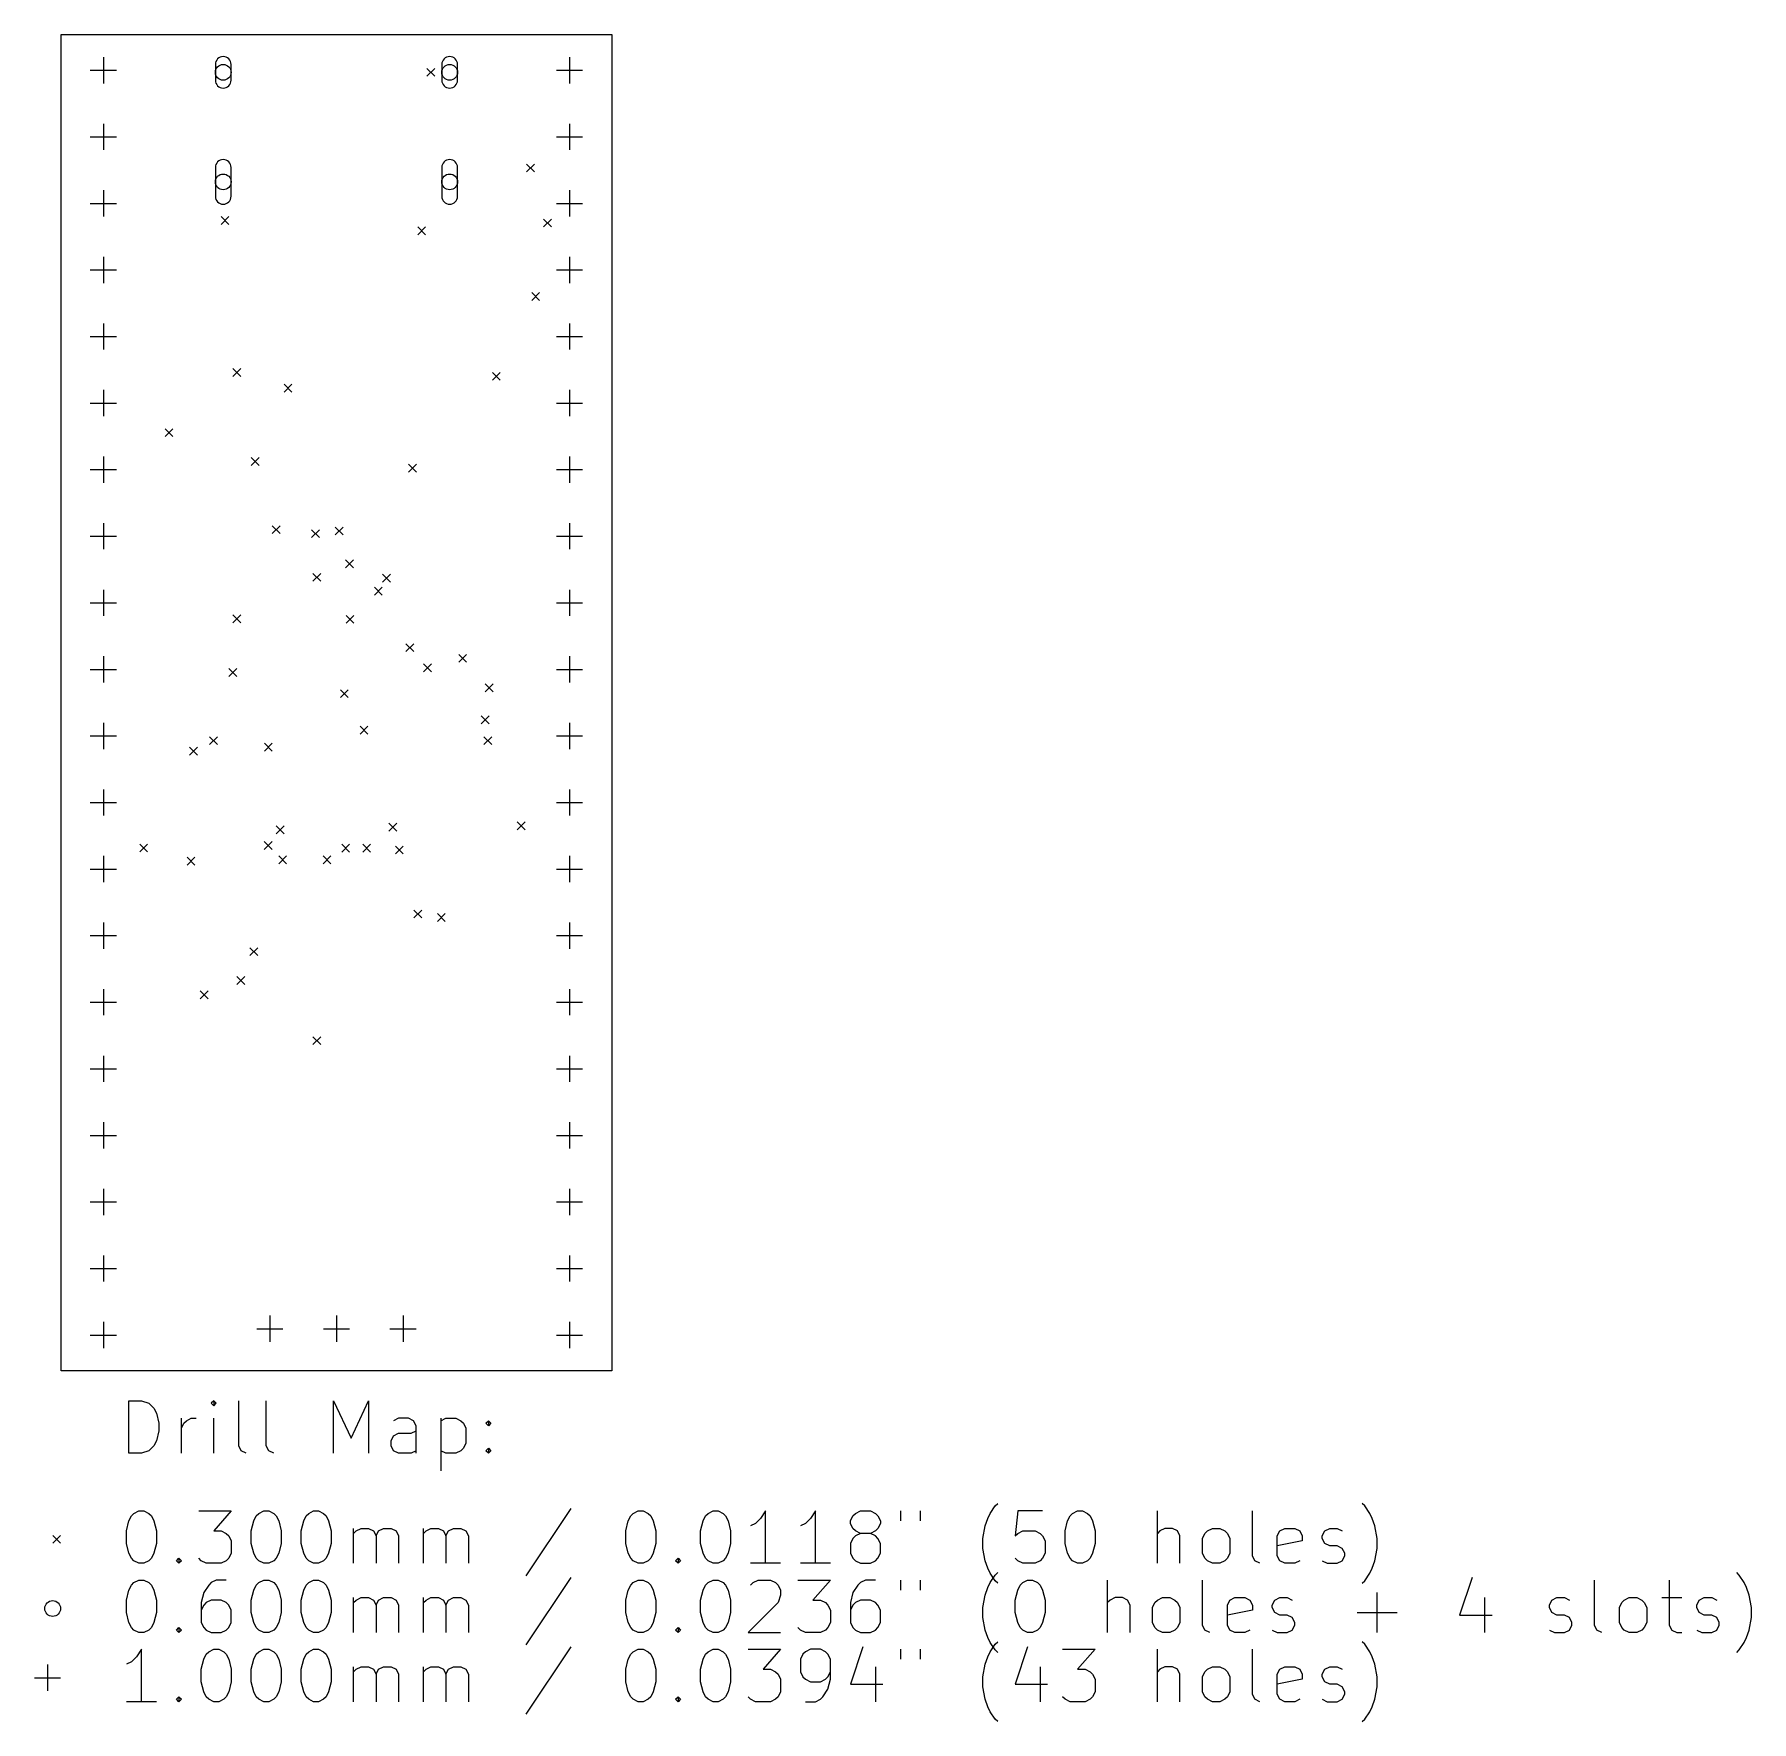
# Model space of a CAD drawing. Header units: millimetres. Extents: x 119 to 184.5, y -144.4 to -80.
import ezdxf

# ---------------------------------------------------------------- set-up
doc = ezdxf.new("R2010")
doc.units = ezdxf.units.MM
doc.layers.add('BLACK', color=250, linetype='CONTINUOUS')

msp = doc.modelspace()

# ---------------------------------------------------------------- linework, layer by layer
at = {"layer": 'BLACK', "linetype": 'CONTINUOUS'}
for p, q in [((120, -80), (141, -80)), ((120, -131), (120, -80)), ((141, -80), (141, -131)), ((121.61, -80.87), (121.61, -81.87)), ((125.88, -81.15), (125.88, -81.75)), ((126.48, -81.75), (126.48, -81.15)), ((134.52, -81.15), (134.52, -81.75)), ((135.12, -81.75), (135.12, -81.15)), ((139.39, -80.87), (139.39, -81.87)), ((121.11, -81.37), (122.11, -81.37)), ((133.95, -81.3), (134.25, -81.6)), ((134.25, -81.3), (133.95, -81.6)), ((138.89, -81.37), (139.89, -81.37)), ((121.61, -83.41), (121.61, -84.41)), ((139.39, -83.41), (139.39, -84.41)), ((121.11, -83.91), (122.11, -83.91)), ((138.89, -83.91), (139.89, -83.91)), ((125.88, -85.08), (125.88, -86.18)), ((126.48, -86.18), (126.48, -85.08)), ((134.52, -85.08), (134.52, -86.18)), ((135.12, -86.18), (135.12, -85.08)), ((137.75, -84.95), (138.05, -85.25)), ((138.05, -84.95), (137.75, -85.25)), ((121.11, -86.45), (122.11, -86.45)), ((121.61, -85.95), (121.61, -86.95)), ((138.89, -86.45), (139.89, -86.45)), ((139.39, -85.95), (139.39, -86.95)), ((126.1, -86.95), (126.4, -87.25)), ((126.4, -86.95), (126.1, -87.25)), ((138.4, -87.05), (138.7, -87.35)), ((138.7, -87.05), (138.4, -87.35)), ((133.6, -87.35), (133.9, -87.65)), ((133.9, -87.35), (133.6, -87.65)), ((121.11, -88.99), (122.11, -88.99)), ((121.61, -88.49), (121.61, -89.49)), ((138.89, -88.99), (139.89, -88.99)), ((139.39, -88.49), (139.39, -89.49)), ((137.95, -89.85), (138.25, -90.15)), ((138.25, -89.85), (137.95, -90.15)), ((121.61, -91.03), (121.61, -92.03)), ((139.39, -91.03), (139.39, -92.03)), ((121.11, -91.53), (122.11, -91.53)), ((138.89, -91.53), (139.89, -91.53)), ((126.55, -92.75), (126.85, -93.05)), ((126.85, -92.75), (126.55, -93.05)), ((136.45, -92.9), (136.75, -93.2)), ((136.75, -92.9), (136.45, -93.2)), ((121.61, -93.57), (121.61, -94.57)), ((128.5, -93.35), (128.8, -93.65)), ((128.8, -93.35), (128.5, -93.65)), ((139.39, -93.57), (139.39, -94.57)), ((121.11, -94.07), (122.11, -94.07)), ((138.89, -94.07), (139.89, -94.07)), ((123.96, -95.05), (124.26, -95.35)), ((124.26, -95.05), (123.96, -95.35)), ((121.61, -96.11), (121.61, -97.11)), ((127.25, -96.15), (127.55, -96.45)), ((127.55, -96.15), (127.25, -96.45)), ((139.39, -96.11), (139.39, -97.11)), ((121.11, -96.61), (122.11, -96.61)), ((133.25, -96.4), (133.55, -96.7)), ((133.55, -96.4), (133.25, -96.7)), ((138.89, -96.61), (139.89, -96.61)), ((121.61, -98.65), (121.61, -99.65)), ((128.05, -98.75), (128.35, -99.05)), ((128.35, -98.75), (128.05, -99.05)), ((129.55, -98.9), (129.85, -99.2)), ((129.85, -98.9), (129.55, -99.2)), ((130.45, -98.8), (130.75, -99.1)), ((130.75, -98.8), (130.45, -99.1)), ((139.39, -98.65), (139.39, -99.65)), ((121.11, -99.15), (122.11, -99.15)), ((138.89, -99.15), (139.89, -99.15)), ((130.85, -100.05), (131.15, -100.35)), ((131.15, -100.05), (130.85, -100.35)), ((129.601046, -100.568506), (129.901046, -100.868506)), ((129.901046, -100.568506), (129.601046, -100.868506)), ((132.258297, -100.6), (132.558297, -100.9)), ((132.558297, -100.6), (132.258297, -100.9)), ((121.61, -101.19), (121.61, -102.19)), ((131.945106, -101.096364), (132.245106, -101.396364)), ((132.245106, -101.096364), (131.945106, -101.396364)), ((139.39, -101.19), (139.39, -102.19)), ((121.11, -101.69), (122.11, -101.69)), ((126.55, -102.15), (126.85, -102.45)), ((126.85, -102.15), (126.55, -102.45)), ((130.86914, -102.172331), (131.16914, -102.472331)), ((131.16914, -102.172331), (130.86914, -102.472331)), ((138.89, -101.69), (139.89, -101.69)), ((133.15, -103.25), (133.45, -103.55)), ((133.45, -103.25), (133.15, -103.55)), ((121.61, -103.73), (121.61, -104.73)), ((133.821968, -104.02), (134.121968, -104.32)), ((134.121968, -104.02), (133.821968, -104.32)), ((135.165479, -103.661849), (135.465479, -103.961849)), ((135.465479, -103.661849), (135.165479, -103.961849)), ((139.39, -103.73), (139.39, -104.73)), ((121.11, -104.23), (122.11, -104.23)), ((126.4, -104.2), (126.7, -104.5)), ((126.7, -104.2), (126.4, -104.5)), ((136.173187, -104.786331), (136.473187, -105.086331)), ((136.473187, -104.786331), (136.173187, -105.086331)), ((138.89, -104.23), (139.89, -104.23)), ((130.65, -105.008527), (130.95, -105.308527)), ((130.95, -105.008527), (130.65, -105.308527)), ((136.02555, -106.006295), (136.32555, -106.306295)), ((136.32555, -106.006295), (136.02555, -106.306295)), ((121.11, -106.77), (122.11, -106.77)), ((121.61, -106.27), (121.61, -107.27)), ((131.4, -106.4), (131.7, -106.7)), ((131.7, -106.4), (131.4, -106.7)), ((138.89, -106.77), (139.89, -106.77)), ((139.39, -106.27), (139.39, -107.27)), ((124.9, -107.2), (125.2, -107.5)), ((125.2, -107.2), (124.9, -107.5)), ((125.658949, -106.8), (125.958949, -107.1)), ((125.958949, -106.8), (125.658949, -107.1)), ((127.75, -107.048452), (128.05, -107.348452)), ((128.05, -107.048452), (127.75, -107.348452)), ((136.125735, -106.8), (136.425735, -107.1)), ((136.425735, -106.8), (136.125735, -107.1)), ((121.11, -109.31), (122.11, -109.31)), ((121.61, -108.81), (121.61, -109.81)), ((138.89, -109.31), (139.89, -109.31)), ((139.39, -108.81), (139.39, -109.81)), ((137.4, -110.05), (137.7, -110.35)), ((137.7, -110.05), (137.4, -110.35)), ((128.2, -110.2), (128.5, -110.5)), ((128.5, -110.2), (128.2, -110.5)), ((132.5, -110.1), (132.8, -110.4)), ((132.8, -110.1), (132.5, -110.4)), ((121.61, -111.35), (121.61, -112.35)), ((122.994945, -110.897238), (123.294945, -111.197238)), ((123.294945, -110.897238), (122.994945, -111.197238)), ((127.747838, -110.8), (128.047838, -111.1)), ((128.047838, -110.8), (127.747838, -111.1)), ((128.3, -111.35), (128.6, -111.65)), ((128.6, -111.35), (128.3, -111.65)), ((129.987288, -111.34661), (130.287288, -111.64661)), ((130.287288, -111.34661), (129.987288, -111.64661)), ((130.699997, -110.900002), (130.999997, -111.200002)), ((130.999997, -110.900002), (130.699997, -111.200002)), ((131.5, -110.900002), (131.8, -111.200002)), ((131.8, -110.900002), (131.5, -111.200002)), ((132.75, -110.972797), (133.05, -111.272797)), ((133.05, -110.972797), (132.75, -111.272797)), ((139.39, -111.35), (139.39, -112.35)), ((121.11, -111.85), (122.11, -111.85)), ((124.8, -111.4), (125.1, -111.7)), ((125.1, -111.4), (124.8, -111.7)), ((138.89, -111.85), (139.89, -111.85)), ((121.61, -113.89), (121.61, -114.89)), ((133.457102, -113.412369), (133.757102, -113.712369)), ((133.757102, -113.412369), (133.457102, -113.712369)), ((134.35, -113.55), (134.65, -113.85)), ((134.65, -113.55), (134.35, -113.85)), ((139.39, -113.89), (139.39, -114.89)), ((121.11, -114.39), (122.11, -114.39)), ((138.89, -114.39), (139.89, -114.39)), ((127.2, -114.85), (127.5, -115.15)), ((127.5, -114.85), (127.2, -115.15)), ((126.7, -115.95), (127, -116.25)), ((127, -115.95), (126.7, -116.25)), ((121.61, -116.43), (121.61, -117.43)), ((125.3, -116.5), (125.6, -116.8)), ((125.6, -116.5), (125.3, -116.8)), ((139.39, -116.43), (139.39, -117.43)), ((121.11, -116.93), (122.11, -116.93)), ((138.89, -116.93), (139.89, -116.93)), ((129.6, -118.25), (129.9, -118.55)), ((129.9, -118.25), (129.6, -118.55)), ((121.61, -118.97), (121.61, -119.97)), ((139.39, -118.97), (139.39, -119.97)), ((121.11, -119.47), (122.11, -119.47)), ((138.89, -119.47), (139.89, -119.47)), ((121.61, -121.51), (121.61, -122.51)), ((139.39, -121.51), (139.39, -122.51)), ((121.11, -122.01), (122.11, -122.01)), ((138.89, -122.01), (139.89, -122.01)), ((121.61, -124.05), (121.61, -125.05)), ((139.39, -124.05), (139.39, -125.05)), ((121.11, -124.55), (122.11, -124.55)), ((138.89, -124.55), (139.89, -124.55)), ((121.11, -127.09), (122.11, -127.09)), ((121.61, -126.59), (121.61, -127.59)), ((138.89, -127.09), (139.89, -127.09)), ((139.39, -126.59), (139.39, -127.59)), ((127.96, -128.89), (127.96, -129.89)), ((130.5, -128.89), (130.5, -129.89)), ((133.04, -128.89), (133.04, -129.89)), ((121.11, -129.63), (122.11, -129.63)), ((121.61, -129.13), (121.61, -130.13)), ((127.46, -129.39), (128.46, -129.39)), ((130, -129.39), (131, -129.39)), ((132.54, -129.39), (133.54, -129.39)), ((138.89, -129.63), (139.89, -129.63)), ((139.39, -129.13), (139.39, -130.13)), ((141, -131), (120, -131)), ((122.582768, -134.139838), (122.582768, -132.139838)), ((122.582768, -132.139838), (123.058958, -132.139838)), ((123.058958, -132.139838), (123.344673, -132.235076)), ((123.344673, -132.235076), (123.535149, -132.425552)), ((125.820863, -132.139838), (125.725625, -132.235076)), ((125.725625, -132.235076), (125.820863, -132.330314)), ((125.916101, -132.235076), (125.820863, -132.139838)), ((125.820863, -132.139838), (125.820863, -132.330314)), ((125.820863, -132.330314), (125.916101, -132.235076)), ((126.773244, -133.854123), (126.773244, -132.139838)), ((127.820863, -133.854123), (127.820863, -132.139838)), ((130.392292, -134.139838), (130.392292, -132.139838)), ((130.392292, -132.139838), (131.058959, -133.568409)), ((131.058959, -133.568409), (131.725625, -132.139838)), ((131.725625, -132.139838), (131.725625, -134.139838)), ((123.535149, -132.425552), (123.630387, -132.616028)), ((123.630387, -132.616028), (123.725625, -132.99698)), ((124.582768, -134.139838), (124.582768, -132.806504)), ((124.678006, -132.99698), (124.773244, -132.901742)), ((124.773244, -132.901742), (124.96372, -132.806504)), ((124.96372, -132.806504), (125.154197, -132.806504)), ((125.820863, -134.139838), (125.820863, -132.806504)), ((132.868482, -132.806504), (132.678006, -132.901742)), ((133.249435, -132.806504), (132.868482, -132.806504)), ((133.439911, -132.901742), (133.249435, -132.806504)), ((133.535149, -133.092219), (133.439911, -132.901742)), ((134.48753, -132.806504), (134.48753, -134.806504)), ((134.48753, -132.901742), (134.678006, -132.806504)), ((134.678006, -132.806504), (135.058959, -132.806504)), ((135.058959, -132.806504), (135.249435, -132.901742)), ((135.249435, -132.901742), (135.344673, -132.99698)), ((136.201816, -132.99698), (136.297054, -132.901742)), ((136.297054, -132.901742), (136.392292, -132.99698)), ((136.297054, -132.901742), (136.297054, -133.092219)), ((123.725625, -133.282695), (123.630387, -133.663647)), ((123.725625, -132.99698), (123.725625, -133.282695)), ((124.582768, -133.187457), (124.678006, -132.99698)), ((132.582768, -133.663647), (132.678006, -133.473171)), ((132.678006, -133.473171), (132.868482, -133.377933)), ((132.868482, -133.377933), (133.344673, -133.377933)), ((133.344673, -133.377933), (133.535149, -133.282695)), ((133.535149, -134.139838), (133.535149, -133.092219)), ((135.344673, -132.99698), (135.439911, -133.187457)), ((135.439911, -133.187457), (135.439911, -133.758885)), ((136.297054, -133.092219), (136.201816, -132.99698)), ((136.392292, -132.99698), (136.297054, -133.092219)), ((123.058958, -134.139838), (122.582768, -134.139838)), ((123.344673, -134.0446), (123.058958, -134.139838)), ((123.535149, -133.854123), (123.344673, -134.0446)), ((123.630387, -133.663647), (123.535149, -133.854123)), ((126.868482, -134.0446), (126.773244, -133.854123)), ((127.058958, -134.139838), (126.868482, -134.0446)), ((127.916101, -134.0446), (127.820863, -133.854123)), ((128.106577, -134.139838), (127.916101, -134.0446)), ((132.582768, -133.854123), (132.582768, -133.663647)), ((132.678006, -134.0446), (132.582768, -133.854123)), ((132.868482, -134.139838), (132.678006, -134.0446)), ((133.344673, -134.139838), (132.868482, -134.139838)), ((133.535149, -134.0446), (133.344673, -134.139838)), ((134.678006, -134.139838), (134.48753, -134.0446)), ((135.058959, -134.139838), (134.678006, -134.139838)), ((135.249435, -134.0446), (135.058959, -134.139838)), ((135.344673, -133.949361), (135.249435, -134.0446)), ((135.439911, -133.758885), (135.344673, -133.949361)), ((136.201816, -134.0446), (136.297054, -133.949361)), ((136.297054, -134.139838), (136.201816, -134.0446)), ((136.297054, -133.949361), (136.392292, -134.0446)), ((136.297054, -133.949361), (136.297054, -134.139838)), ((136.392292, -134.0446), (136.297054, -134.139838)), ((139.439912, -136.2446), (137.725627, -138.816028)), ((155.439914, -136.435076), (155.63039, -136.149361)), ((155.63039, -136.149361), (155.725629, -136.054123)), ((169.72563, -136.149361), (169.630392, -136.054123)), ((169.916106, -136.435076), (169.72563, -136.149361)), ((122.48753, -137.101742), (122.582768, -136.72079)), ((122.582768, -136.72079), (122.678006, -136.530314)), ((122.678006, -136.530314), (122.773244, -136.435076)), ((122.773244, -136.435076), (122.96372, -136.339838)), ((122.96372, -136.339838), (123.154197, -136.339838)), ((123.154197, -136.339838), (123.344673, -136.435076)), ((123.344673, -136.435076), (123.439911, -136.530314)), ((123.439911, -136.530314), (123.535149, -136.72079)), ((123.535149, -136.72079), (123.630387, -137.101742)), ((125.249435, -136.339838), (126.48753, -136.339838)), ((126.48753, -136.339838), (125.820863, -137.101742)), ((127.249435, -137.101742), (127.344673, -136.72079)), ((127.344673, -136.72079), (127.439911, -136.530314)), ((127.439911, -136.530314), (127.535149, -136.435076)), ((127.535149, -136.435076), (127.725625, -136.339838)), ((127.725625, -136.339838), (127.916102, -136.339838)), ((127.916102, -136.339838), (128.106578, -136.435076)), ((128.106578, -136.435076), (128.201816, -136.530314)), ((128.201816, -136.530314), (128.297054, -136.72079)), ((128.297054, -136.72079), (128.392292, -137.101742)), ((129.154197, -137.101742), (129.249435, -136.72079)), ((129.249435, -136.72079), (129.344673, -136.530314)), ((129.344673, -136.530314), (129.439911, -136.435076)), ((129.439911, -136.435076), (129.630387, -136.339838)), ((129.630387, -136.339838), (129.820864, -136.339838)), ((129.820864, -136.339838), (130.01134, -136.435076)), ((130.01134, -136.435076), (130.106578, -136.530314)), ((130.106578, -136.530314), (130.201816, -136.72079)), ((130.201816, -136.72079), (130.297054, -137.101742)), ((141.535151, -137.101742), (141.630389, -136.72079)), ((141.630389, -136.72079), (141.725627, -136.530314)), ((141.725627, -136.530314), (141.820865, -136.435076)), ((141.820865, -136.435076), (142.011341, -136.339838)), ((142.011341, -136.339838), (142.201818, -136.339838)), ((142.201818, -136.339838), (142.392294, -136.435076)), ((142.392294, -136.435076), (142.487532, -136.530314)), ((142.487532, -136.530314), (142.58277, -136.72079)), ((142.58277, -136.72079), (142.678008, -137.101742)), ((144.392294, -137.101742), (144.487532, -136.72079)), ((144.487532, -136.72079), (144.58277, -136.530314)), ((144.58277, -136.530314), (144.678008, -136.435076)), ((144.678008, -136.435076), (144.868484, -136.339838)), ((144.868484, -136.339838), (145.058961, -136.339838)), ((145.058961, -136.339838), (145.249437, -136.435076)), ((145.249437, -136.435076), (145.344675, -136.530314)), ((145.344675, -136.530314), (145.439913, -136.72079)), ((145.439913, -136.72079), (145.535151, -137.101742)), ((146.487532, -136.816028), (146.297056, -136.911266)), ((146.678008, -136.625552), (146.487532, -136.816028)), ((146.868484, -136.339838), (146.678008, -136.625552)), ((146.868484, -138.339838), (146.868484, -136.339838)), ((148.392294, -136.816028), (148.201818, -136.911266)), ((148.58277, -136.625552), (148.392294, -136.816028)), ((148.773246, -136.339838), (148.58277, -136.625552)), ((148.773246, -138.339838), (148.773246, -136.339838)), ((150.10658, -136.72079), (150.201818, -136.530314)), ((150.10658, -136.816028), (150.10658, -136.72079)), ((150.201818, -137.006504), (150.10658, -136.816028)), ((150.201818, -136.530314), (150.297056, -136.435076)), ((150.297056, -136.435076), (150.487532, -136.339838)), ((150.487532, -136.339838), (150.868485, -136.339838)), ((150.868485, -136.339838), (151.058961, -136.435076)), ((151.058961, -136.435076), (151.154199, -136.530314)), ((151.154199, -136.530314), (151.249437, -136.72079)), ((151.249437, -136.816028), (151.154199, -137.006504)), ((151.249437, -136.72079), (151.249437, -136.816028)), ((152.011342, -136.339838), (152.011342, -136.72079)), ((152.773247, -136.339838), (152.773247, -136.72079)), ((155.1542, -137.387457), (155.249438, -136.911266)), ((155.249438, -136.911266), (155.344676, -136.625552)), ((155.344676, -136.625552), (155.439914, -136.435076)), ((156.487533, -136.339838), (156.392295, -137.292219)), ((157.439914, -136.339838), (156.487533, -136.339838)), ((158.297057, -137.101742), (158.392295, -136.72079)), ((158.392295, -136.72079), (158.487533, -136.530314)), ((158.487533, -136.530314), (158.582771, -136.435076)), ((158.582771, -136.435076), (158.773247, -136.339838)), ((158.773247, -136.339838), (158.963724, -136.339838)), ((158.963724, -136.339838), (159.1542, -136.435076)), ((159.1542, -136.435076), (159.249438, -136.530314)), ((159.249438, -136.530314), (159.344676, -136.72079)), ((159.344676, -136.72079), (159.439914, -137.101742)), ((161.820867, -138.339838), (161.820867, -136.339838)), ((165.439915, -138.054123), (165.439915, -136.339838)), ((170.011344, -136.625552), (169.916106, -136.435076)), ((170.106582, -136.911266), (170.011344, -136.625552)), ((170.20182, -137.387457), (170.106582, -136.911266)), ((119.675, -137.275), (119.975, -137.575)), ((119.975, -137.275), (119.675, -137.575)), ((122.48753, -137.577933), (122.48753, -137.101742)), ((123.630387, -137.101742), (123.630387, -137.577933)), ((125.820863, -137.101742), (126.106578, -137.101742)), ((126.106578, -137.101742), (126.297054, -137.19698)), ((126.297054, -137.19698), (126.392292, -137.292219)), ((126.392292, -137.292219), (126.48753, -137.482695)), ((126.48753, -137.482695), (126.48753, -137.958885)), ((127.249435, -137.577933), (127.249435, -137.101742)), ((128.392292, -137.101742), (128.392292, -137.577933)), ((129.154197, -137.577933), (129.154197, -137.101742)), ((130.297054, -137.101742), (130.297054, -137.577933)), ((131.154197, -138.339838), (131.154197, -137.006504)), ((131.154197, -137.19698), (131.249435, -137.101742)), ((131.249435, -137.101742), (131.439911, -137.006504)), ((131.439911, -137.006504), (131.725626, -137.006504)), ((131.725626, -137.006504), (131.916102, -137.101742)), ((131.916102, -137.101742), (132.01134, -137.292219)), ((132.01134, -137.292219), (132.106578, -137.101742)), ((132.01134, -137.292219), (132.01134, -138.339838)), ((132.106578, -137.101742), (132.297054, -137.006504)), ((132.297054, -137.006504), (132.582768, -137.006504)), ((132.582768, -137.006504), (132.773245, -137.101742)), ((132.773245, -137.101742), (132.868483, -137.292219)), ((132.868483, -137.292219), (132.868483, -138.339838)), ((133.820864, -138.339838), (133.820864, -137.006504)), ((133.820864, -137.19698), (133.916102, -137.101742)), ((133.916102, -137.101742), (134.106578, -137.006504)), ((134.106578, -137.006504), (134.392293, -137.006504)), ((134.392293, -137.006504), (134.582769, -137.101742)), ((134.582769, -137.101742), (134.678007, -137.292219)), ((134.678007, -137.292219), (134.773245, -137.101742)), ((134.678007, -137.292219), (134.678007, -138.339838)), ((134.773245, -137.101742), (134.963721, -137.006504)), ((134.963721, -137.006504), (135.249435, -137.006504)), ((135.249435, -137.006504), (135.439912, -137.101742)), ((135.439912, -137.101742), (135.53515, -137.292219)), ((135.53515, -137.292219), (135.53515, -138.339838)), ((141.535151, -137.577933), (141.535151, -137.101742)), ((142.678008, -137.101742), (142.678008, -137.577933)), ((144.392294, -137.577933), (144.392294, -137.101742)), ((145.535151, -137.101742), (145.535151, -137.577933)), ((150.201818, -137.387457), (150.10658, -137.577933)), ((150.297056, -137.101742), (150.201818, -137.006504)), ((150.297056, -137.292219), (150.201818, -137.387457)), ((150.487532, -137.19698), (150.297056, -137.101742)), ((150.487532, -137.19698), (150.297056, -137.292219)), ((150.868485, -137.19698), (150.487532, -137.19698)), ((151.058961, -137.101742), (150.868485, -137.19698)), ((151.058961, -137.292219), (150.868485, -137.19698)), ((151.154199, -137.006504), (151.058961, -137.101742)), ((151.154199, -137.387457), (151.058961, -137.292219)), ((151.249437, -137.577933), (151.154199, -137.387457)), ((155.1542, -137.768409), (155.1542, -137.387457)), ((156.392295, -137.292219), (156.487533, -137.19698)), ((156.487533, -137.19698), (156.678009, -137.101742)), ((156.678009, -137.101742), (157.1542, -137.101742)), ((157.1542, -137.101742), (157.344676, -137.19698)), ((157.344676, -137.19698), (157.439914, -137.292219)), ((157.439914, -137.292219), (157.535152, -137.482695)), ((157.535152, -137.482695), (157.535152, -137.958885)), ((158.297057, -137.577933), (158.297057, -137.101742)), ((159.439914, -137.101742), (159.439914, -137.577933)), ((161.916105, -137.101742), (161.820867, -137.19698)), ((162.106581, -137.006504), (161.916105, -137.101742)), ((162.392296, -137.006504), (162.106581, -137.006504)), ((162.582772, -137.101742), (162.392296, -137.006504)), ((162.67801, -137.292219), (162.582772, -137.101742)), ((162.67801, -138.339838), (162.67801, -137.292219)), ((163.535153, -137.387457), (163.630391, -137.19698)), ((163.535153, -137.958885), (163.535153, -137.387457)), ((163.630391, -137.19698), (163.725629, -137.101742)), ((163.725629, -137.101742), (163.916105, -137.006504)), ((163.916105, -137.006504), (164.20182, -137.006504)), ((164.20182, -137.006504), (164.392296, -137.101742)), ((164.392296, -137.101742), (164.487534, -137.19698)), ((164.487534, -137.19698), (164.582772, -137.387457)), ((164.582772, -137.387457), (164.582772, -137.958885)), ((166.392296, -137.292219), (166.487534, -137.101742)), ((166.392296, -138.054123), (166.392296, -137.292219)), ((167.344677, -137.482695), (166.392296, -137.673171)), ((166.487534, -137.101742), (166.67801, -137.006504)), ((166.67801, -137.006504), (167.058963, -137.006504)), ((167.058963, -137.006504), (167.249439, -137.101742)), ((167.249439, -137.101742), (167.344677, -137.292219)), ((167.344677, -137.292219), (167.344677, -137.482695)), ((168.106582, -137.292219), (168.20182, -137.101742)), ((168.106582, -137.387457), (168.106582, -137.292219)), ((168.20182, -137.577933), (168.106582, -137.387457)), ((168.20182, -137.101742), (168.392296, -137.006504)), ((168.392296, -137.006504), (168.67801, -137.006504)), ((168.67801, -137.006504), (168.868487, -137.101742)), ((170.20182, -137.768409), (170.20182, -137.387457)), ((122.582768, -137.958885), (122.48753, -137.577933)), ((122.678006, -138.149361), (122.582768, -137.958885)), ((122.773244, -138.2446), (122.678006, -138.149361)), ((123.439911, -138.149361), (123.344673, -138.2446)), ((123.535149, -137.958885), (123.439911, -138.149361)), ((123.630387, -137.577933), (123.535149, -137.958885)), ((124.392292, -138.2446), (124.48753, -138.149361)), ((124.48753, -138.149361), (124.582768, -138.2446)), ((124.48753, -138.149361), (124.48753, -138.339838)), ((125.344673, -138.2446), (125.249435, -138.149361)), ((126.392292, -138.149361), (126.297054, -138.2446)), ((126.48753, -137.958885), (126.392292, -138.149361)), ((127.344673, -137.958885), (127.249435, -137.577933)), ((127.439911, -138.149361), (127.344673, -137.958885)), ((127.535149, -138.2446), (127.439911, -138.149361)), ((128.201816, -138.149361), (128.106578, -138.2446)), ((128.297054, -137.958885), (128.201816, -138.149361)), ((128.392292, -137.577933), (128.297054, -137.958885)), ((129.249435, -137.958885), (129.154197, -137.577933)), ((129.344673, -138.149361), (129.249435, -137.958885)), ((129.439911, -138.2446), (129.344673, -138.149361)), ((130.106578, -138.149361), (130.01134, -138.2446)), ((130.201816, -137.958885), (130.106578, -138.149361)), ((130.297054, -137.577933), (130.201816, -137.958885)), ((141.630389, -137.958885), (141.535151, -137.577933)), ((141.725627, -138.149361), (141.630389, -137.958885)), ((141.820865, -138.2446), (141.725627, -138.149361)), ((142.487532, -138.149361), (142.392294, -138.2446)), ((142.58277, -137.958885), (142.487532, -138.149361)), ((142.678008, -137.577933), (142.58277, -137.958885)), ((143.439913, -138.2446), (143.535151, -138.149361)), ((143.535151, -138.149361), (143.630389, -138.2446)), ((143.535151, -138.149361), (143.535151, -138.339838)), ((144.487532, -137.958885), (144.392294, -137.577933)), ((144.58277, -138.149361), (144.487532, -137.958885)), ((144.678008, -138.2446), (144.58277, -138.149361)), ((145.344675, -138.149361), (145.249437, -138.2446)), ((145.439913, -137.958885), (145.344675, -138.149361)), ((145.535151, -137.577933), (145.439913, -137.958885)), ((150.10658, -137.577933), (150.10658, -137.958885)), ((150.10658, -137.958885), (150.201818, -138.149361)), ((150.201818, -138.149361), (150.297056, -138.2446)), ((151.058961, -138.2446), (151.154199, -138.149361)), ((151.154199, -138.149361), (151.249437, -137.958885)), ((151.249437, -137.958885), (151.249437, -137.577933)), ((155.249438, -138.2446), (155.1542, -137.768409)), ((156.487533, -138.2446), (156.392295, -138.149361)), ((157.439914, -138.149361), (157.344676, -138.2446)), ((157.535152, -137.958885), (157.439914, -138.149361)), ((158.392295, -137.958885), (158.297057, -137.577933)), ((158.487533, -138.149361), (158.392295, -137.958885)), ((158.582771, -138.2446), (158.487533, -138.149361)), ((159.249438, -138.149361), (159.1542, -138.2446)), ((159.344676, -137.958885), (159.249438, -138.149361)), ((159.439914, -137.577933), (159.344676, -137.958885)), ((163.630391, -138.149361), (163.535153, -137.958885)), ((163.725629, -138.2446), (163.630391, -138.149361)), ((164.487534, -138.149361), (164.392296, -138.2446)), ((164.582772, -137.958885), (164.487534, -138.149361)), ((165.535153, -138.2446), (165.439915, -138.054123)), ((166.487534, -138.2446), (166.392296, -138.054123)), ((168.392296, -137.673171), (168.20182, -137.577933)), ((168.67801, -137.673171), (168.392296, -137.673171)), ((168.868487, -137.768409), (168.67801, -137.673171)), ((168.963725, -137.958885), (168.868487, -137.768409)), ((168.868487, -138.2446), (168.963725, -138.054123)), ((168.963725, -138.054123), (168.963725, -137.958885)), ((170.106582, -138.2446), (170.20182, -137.768409)), ((122.96372, -138.339838), (122.773244, -138.2446)), ((123.154197, -138.339838), (122.96372, -138.339838)), ((123.344673, -138.2446), (123.154197, -138.339838)), ((124.48753, -138.339838), (124.392292, -138.2446)), ((124.582768, -138.2446), (124.48753, -138.339838)), ((125.535149, -138.339838), (125.344673, -138.2446)), ((126.106578, -138.339838), (125.535149, -138.339838)), ((126.297054, -138.2446), (126.106578, -138.339838)), ((127.725625, -138.339838), (127.535149, -138.2446)), ((127.916102, -138.339838), (127.725625, -138.339838)), ((128.106578, -138.2446), (127.916102, -138.339838)), ((129.630387, -138.339838), (129.439911, -138.2446)), ((129.820864, -138.339838), (129.630387, -138.339838)), ((130.01134, -138.2446), (129.820864, -138.339838)), ((139.439912, -138.8846), (137.725627, -141.456028)), ((142.011341, -138.339838), (141.820865, -138.2446)), ((142.201818, -138.339838), (142.011341, -138.339838)), ((142.392294, -138.2446), (142.201818, -138.339838)), ((143.535151, -138.339838), (143.439913, -138.2446)), ((143.630389, -138.2446), (143.535151, -138.339838)), ((144.868484, -138.339838), (144.678008, -138.2446)), ((145.058961, -138.339838), (144.868484, -138.339838)), ((145.249437, -138.2446), (145.058961, -138.339838)), ((147.439913, -138.339838), (146.297056, -138.339838)), ((149.344675, -138.339838), (148.201818, -138.339838)), ((150.297056, -138.2446), (150.487532, -138.339838)), ((150.487532, -138.339838), (150.868485, -138.339838)), ((150.868485, -138.339838), (151.058961, -138.2446)), ((155.344676, -138.530314), (155.249438, -138.2446)), ((155.439914, -138.72079), (155.344676, -138.530314)), ((155.63039, -139.006504), (155.439914, -138.72079)), ((155.439914, -139.075076), (155.63039, -138.789361)), ((155.63039, -138.789361), (155.725629, -138.694123)), ((156.678009, -138.339838), (156.487533, -138.2446)), ((157.1542, -138.339838), (156.678009, -138.339838)), ((157.344676, -138.2446), (157.1542, -138.339838)), ((158.773247, -138.339838), (158.582771, -138.2446)), ((158.963724, -138.339838), (158.773247, -138.339838)), ((159.1542, -138.2446), (158.963724, -138.339838)), ((163.916105, -138.339838), (163.725629, -138.2446)), ((164.20182, -138.339838), (163.916105, -138.339838)), ((164.392296, -138.2446), (164.20182, -138.339838)), ((165.725629, -138.339838), (165.535153, -138.2446)), ((166.67801, -138.339838), (166.487534, -138.2446)), ((167.058963, -138.339838), (166.67801, -138.339838)), ((167.249439, -138.2446), (167.058963, -138.339838)), ((168.106582, -138.2446), (168.297058, -138.339838)), ((168.297058, -138.339838), (168.67801, -138.339838)), ((168.67801, -138.339838), (168.868487, -138.2446)), ((169.72563, -139.006504), (169.916106, -138.72079)), ((169.916106, -138.72079), (170.011344, -138.530314)), ((170.011344, -138.530314), (170.106582, -138.2446)), ((173.820868, -138.8846), (173.344678, -140.313171)), ((184.011346, -138.789361), (183.916108, -138.694123)), ((184.201822, -139.075076), (184.011346, -138.789361)), ((122.48753, -139.741742), (122.582768, -139.36079)), ((122.582768, -139.36079), (122.678006, -139.170314)), ((122.678006, -139.170314), (122.773244, -139.075076)), ((122.773244, -139.075076), (122.96372, -138.979838)), ((122.96372, -138.979838), (123.154197, -138.979838)), ((123.154197, -138.979838), (123.344673, -139.075076)), ((123.344673, -139.075076), (123.439911, -139.170314)), ((123.439911, -139.170314), (123.535149, -139.36079)), ((123.535149, -139.36079), (123.630387, -139.741742)), ((125.439911, -139.456028), (125.344673, -139.83698)), ((125.630387, -139.170314), (125.439911, -139.456028)), ((125.725625, -139.075076), (125.630387, -139.170314)), ((125.916101, -138.979838), (125.725625, -139.075076)), ((126.297054, -138.979838), (125.916101, -138.979838)), ((127.249435, -139.741742), (127.344673, -139.36079)), ((127.344673, -139.36079), (127.439911, -139.170314)), ((127.439911, -139.170314), (127.535149, -139.075076)), ((127.535149, -139.075076), (127.725625, -138.979838)), ((127.725625, -138.979838), (127.916102, -138.979838)), ((127.916102, -138.979838), (128.106578, -139.075076)), ((128.106578, -139.075076), (128.201816, -139.170314)), ((128.201816, -139.170314), (128.297054, -139.36079)), ((128.297054, -139.36079), (128.392292, -139.741742)), ((129.154197, -139.741742), (129.249435, -139.36079)), ((129.249435, -139.36079), (129.344673, -139.170314)), ((129.344673, -139.170314), (129.439911, -139.075076)), ((129.439911, -139.075076), (129.630387, -138.979838)), ((129.630387, -138.979838), (129.820864, -138.979838)), ((129.820864, -138.979838), (130.01134, -139.075076)), ((130.01134, -139.075076), (130.106578, -139.170314)), ((130.106578, -139.170314), (130.201816, -139.36079)), ((130.201816, -139.36079), (130.297054, -139.741742)), ((141.535151, -139.741742), (141.630389, -139.36079)), ((141.630389, -139.36079), (141.725627, -139.170314)), ((141.725627, -139.170314), (141.820865, -139.075076)), ((141.820865, -139.075076), (142.011341, -138.979838)), ((142.011341, -138.979838), (142.201818, -138.979838)), ((142.201818, -138.979838), (142.392294, -139.075076)), ((142.392294, -139.075076), (142.487532, -139.170314)), ((142.487532, -139.170314), (142.58277, -139.36079)), ((142.58277, -139.36079), (142.678008, -139.741742)), ((144.392294, -139.741742), (144.487532, -139.36079)), ((144.487532, -139.36079), (144.58277, -139.170314)), ((144.58277, -139.170314), (144.678008, -139.075076)), ((144.678008, -139.075076), (144.868484, -138.979838)), ((144.868484, -138.979838), (145.058961, -138.979838)), ((145.058961, -138.979838), (145.249437, -139.075076)), ((145.249437, -139.075076), (145.344675, -139.170314)), ((145.344675, -139.170314), (145.439913, -139.36079)), ((145.439913, -139.36079), (145.535151, -139.741742)), ((146.297056, -139.170314), (146.392294, -139.075076)), ((146.392294, -139.075076), (146.58277, -138.979838)), ((146.58277, -138.979838), (147.058961, -138.979838)), ((147.058961, -138.979838), (147.249437, -139.075076)), ((147.249437, -139.075076), (147.344675, -139.170314)), ((147.344675, -139.170314), (147.439913, -139.36079)), ((147.439913, -139.36079), (147.439913, -139.551266)), ((148.10658, -138.979838), (149.344675, -138.979838)), ((149.344675, -138.979838), (148.678008, -139.741742)), ((150.201818, -139.456028), (150.10658, -139.83698)), ((150.392294, -139.170314), (150.201818, -139.456028)), ((150.487532, -139.075076), (150.392294, -139.170314)), ((150.678008, -138.979838), (150.487532, -139.075076)), ((151.058961, -138.979838), (150.678008, -138.979838)), ((152.011342, -138.979838), (152.011342, -139.36079)), ((152.773247, -138.979838), (152.773247, -139.36079)), ((155.249438, -139.551266), (155.344676, -139.265552)), ((155.344676, -139.265552), (155.439914, -139.075076)), ((155.725629, -139.101742), (155.63039, -139.006504)), ((156.392295, -139.741742), (156.487533, -139.36079)), ((156.487533, -139.36079), (156.582771, -139.170314)), ((156.582771, -139.170314), (156.678009, -139.075076)), ((156.678009, -139.075076), (156.868485, -138.979838)), ((156.868485, -138.979838), (157.058962, -138.979838)), ((157.058962, -138.979838), (157.249438, -139.075076)), ((157.249438, -139.075076), (157.344676, -139.170314)), ((157.344676, -139.170314), (157.439914, -139.36079)), ((157.439914, -139.36079), (157.535152, -139.741742)), ((159.916105, -140.979838), (159.916105, -138.979838)), ((163.535153, -140.694123), (163.535153, -138.979838)), ((169.630392, -139.101742), (169.72563, -139.006504)), ((170.201821, -140.979838), (170.201821, -139.456028)), ((178.487536, -140.694123), (178.487536, -138.979838)), ((181.344679, -138.979838), (181.344679, -140.694123)), ((184.29706, -139.265552), (184.201822, -139.075076)), ((184.392298, -139.551266), (184.29706, -139.265552)), ((122.48753, -140.217933), (122.48753, -139.741742)), ((123.630387, -139.741742), (123.630387, -140.217933)), ((125.344673, -139.83698), (125.344673, -140.598885)), ((125.439911, -139.932219), (125.344673, -140.122695)), ((125.535149, -139.83698), (125.439911, -139.932219)), ((125.725625, -139.741742), (125.535149, -139.83698)), ((126.106578, -139.741742), (125.725625, -139.741742)), ((126.297054, -139.83698), (126.106578, -139.741742)), ((126.392292, -139.932219), (126.297054, -139.83698)), ((126.48753, -140.122695), (126.392292, -139.932219)), ((126.48753, -140.598885), (126.48753, -140.122695)), ((127.249435, -140.217933), (127.249435, -139.741742)), ((128.392292, -139.741742), (128.392292, -140.217933)), ((129.154197, -140.217933), (129.154197, -139.741742)), ((130.297054, -139.741742), (130.297054, -140.217933)), ((131.154197, -140.979838), (131.154197, -139.646504)), ((131.154197, -139.83698), (131.249435, -139.741742)), ((131.249435, -139.741742), (131.439911, -139.646504)), ((131.439911, -139.646504), (131.725626, -139.646504)), ((131.725626, -139.646504), (131.916102, -139.741742)), ((131.916102, -139.741742), (132.01134, -139.932219)), ((132.01134, -139.932219), (132.106578, -139.741742)), ((132.01134, -139.932219), (132.01134, -140.979838)), ((132.106578, -139.741742), (132.297054, -139.646504)), ((132.297054, -139.646504), (132.582768, -139.646504)), ((132.582768, -139.646504), (132.773245, -139.741742)), ((132.773245, -139.741742), (132.868483, -139.932219)), ((132.868483, -139.932219), (132.868483, -140.979838)), ((133.820864, -140.979838), (133.820864, -139.646504)), ((133.820864, -139.83698), (133.916102, -139.741742)), ((133.916102, -139.741742), (134.106578, -139.646504)), ((134.106578, -139.646504), (134.392293, -139.646504)), ((134.392293, -139.646504), (134.582769, -139.741742)), ((134.582769, -139.741742), (134.678007, -139.932219)), ((134.678007, -139.932219), (134.773245, -139.741742)), ((134.678007, -139.932219), (134.678007, -140.979838)), ((134.773245, -139.741742), (134.963721, -139.646504)), ((134.963721, -139.646504), (135.249435, -139.646504)), ((135.249435, -139.646504), (135.439912, -139.741742)), ((135.439912, -139.741742), (135.53515, -139.932219)), ((135.53515, -139.932219), (135.53515, -140.979838)), ((141.535151, -140.217933), (141.535151, -139.741742)), ((142.678008, -139.741742), (142.678008, -140.217933)), ((144.392294, -140.217933), (144.392294, -139.741742)), ((145.535151, -139.741742), (145.535151, -140.217933)), ((147.344675, -139.83698), (146.201818, -140.979838)), ((147.439913, -139.551266), (147.344675, -139.83698)), ((148.678008, -139.741742), (148.963723, -139.741742)), ((148.963723, -139.741742), (149.154199, -139.83698)), ((149.154199, -139.83698), (149.249437, -139.932219)), ((149.249437, -139.932219), (149.344675, -140.122695)), ((149.344675, -140.122695), (149.344675, -140.598885)), ((150.10658, -139.83698), (150.10658, -140.598885)), ((150.201818, -139.932219), (150.10658, -140.122695)), ((150.297056, -139.83698), (150.201818, -139.932219)), ((150.487532, -139.741742), (150.297056, -139.83698)), ((150.868485, -139.741742), (150.487532, -139.741742)), ((151.058961, -139.83698), (150.868485, -139.741742)), ((151.154199, -139.932219), (151.058961, -139.83698)), ((151.249437, -140.122695), (151.154199, -139.932219)), ((151.249437, -140.598885), (151.249437, -140.122695)), ((155.1542, -140.027457), (155.249438, -139.551266)), ((155.1542, -140.408409), (155.1542, -140.027457)), ((156.392295, -140.217933), (156.392295, -139.741742)), ((157.535152, -139.741742), (157.535152, -140.217933)), ((160.011343, -139.741742), (159.916105, -139.83698)), ((160.201819, -139.646504), (160.011343, -139.741742)), ((160.487534, -139.646504), (160.201819, -139.646504)), ((160.67801, -139.741742), (160.487534, -139.646504)), ((160.773248, -139.932219), (160.67801, -139.741742)), ((160.773248, -140.979838), (160.773248, -139.932219)), ((161.630391, -140.027457), (161.725629, -139.83698)), ((161.630391, -140.598885), (161.630391, -140.027457)), ((161.725629, -139.83698), (161.820867, -139.741742)), ((161.820867, -139.741742), (162.011343, -139.646504)), ((162.011343, -139.646504), (162.297058, -139.646504)), ((162.297058, -139.646504), (162.487534, -139.741742)), ((162.487534, -139.741742), (162.582772, -139.83698)), ((162.582772, -139.83698), (162.67801, -140.027457)), ((162.67801, -140.027457), (162.67801, -140.598885)), ((164.487534, -139.932219), (164.582772, -139.741742)), ((164.487534, -140.694123), (164.487534, -139.932219)), ((165.439915, -140.122695), (164.487534, -140.313171)), ((164.582772, -139.741742), (164.773248, -139.646504)), ((164.773248, -139.646504), (165.154201, -139.646504)), ((165.154201, -139.646504), (165.344677, -139.741742)), ((165.344677, -139.741742), (165.439915, -139.932219)), ((165.439915, -139.932219), (165.439915, -140.122695)), ((166.20182, -139.932219), (166.297058, -139.741742)), ((166.20182, -140.027457), (166.20182, -139.932219)), ((166.297058, -140.217933), (166.20182, -140.027457)), ((166.297058, -139.741742), (166.487534, -139.646504)), ((166.487534, -139.646504), (166.773248, -139.646504)), ((166.773248, -139.646504), (166.963725, -139.741742)), ((174.297059, -139.646504), (174.297059, -140.979838)), ((176.77325, -139.932219), (176.868488, -139.741742)), ((176.77325, -140.027457), (176.77325, -139.932219)), ((176.868488, -140.217933), (176.77325, -140.027457)), ((176.868488, -139.741742), (177.058964, -139.646504)), ((177.058964, -139.646504), (177.344678, -139.646504)), ((177.344678, -139.646504), (177.535155, -139.741742)), ((179.439917, -140.027457), (179.535155, -139.83698)), ((179.439917, -140.598885), (179.439917, -140.027457)), ((179.535155, -139.83698), (179.630393, -139.741742)), ((179.630393, -139.741742), (179.820869, -139.646504)), ((179.820869, -139.646504), (180.106584, -139.646504)), ((180.106584, -139.646504), (180.29706, -139.741742)), ((180.29706, -139.741742), (180.392298, -139.83698)), ((180.392298, -139.83698), (180.487536, -140.027457)), ((180.487536, -140.027457), (180.487536, -140.598885)), ((181.058965, -139.646504), (181.820869, -139.646504)), ((182.392298, -139.932219), (182.487536, -139.741742)), ((182.392298, -140.027457), (182.392298, -139.932219)), ((182.487536, -140.217933), (182.392298, -140.027457)), ((182.487536, -139.741742), (182.678012, -139.646504)), ((182.678012, -139.646504), (182.963726, -139.646504)), ((182.963726, -139.646504), (183.154203, -139.741742)), ((184.487536, -140.027457), (184.392298, -139.551266)), ((184.487536, -140.408409), (184.487536, -140.027457)), ((122.582768, -140.598885), (122.48753, -140.217933)), ((122.678006, -140.789361), (122.582768, -140.598885)), ((122.773244, -140.8846), (122.678006, -140.789361)), ((123.439911, -140.789361), (123.344673, -140.8846)), ((123.535149, -140.598885), (123.439911, -140.789361)), ((123.630387, -140.217933), (123.535149, -140.598885)), ((124.392292, -140.8846), (124.48753, -140.789361)), ((124.48753, -140.789361), (124.582768, -140.8846)), ((124.48753, -140.789361), (124.48753, -140.979838)), ((125.344673, -140.598885), (125.439911, -140.789361)), ((125.439911, -140.789361), (125.535149, -140.8846)), ((126.297054, -140.8846), (126.392292, -140.789361)), ((126.392292, -140.789361), (126.48753, -140.598885)), ((127.344673, -140.598885), (127.249435, -140.217933)), ((127.439911, -140.789361), (127.344673, -140.598885)), ((127.535149, -140.8846), (127.439911, -140.789361)), ((128.201816, -140.789361), (128.106578, -140.8846)), ((128.297054, -140.598885), (128.201816, -140.789361)), ((128.392292, -140.217933), (128.297054, -140.598885)), ((129.249435, -140.598885), (129.154197, -140.217933)), ((129.344673, -140.789361), (129.249435, -140.598885)), ((129.439911, -140.8846), (129.344673, -140.789361)), ((130.106578, -140.789361), (130.01134, -140.8846)), ((130.201816, -140.598885), (130.106578, -140.789361)), ((130.297054, -140.217933), (130.201816, -140.598885)), ((141.630389, -140.598885), (141.535151, -140.217933)), ((141.725627, -140.789361), (141.630389, -140.598885)), ((141.820865, -140.8846), (141.725627, -140.789361)), ((142.487532, -140.789361), (142.392294, -140.8846)), ((142.58277, -140.598885), (142.487532, -140.789361)), ((142.678008, -140.217933), (142.58277, -140.598885)), ((143.439913, -140.8846), (143.535151, -140.789361)), ((143.535151, -140.789361), (143.630389, -140.8846)), ((143.535151, -140.789361), (143.535151, -140.979838)), ((144.487532, -140.598885), (144.392294, -140.217933)), ((144.58277, -140.789361), (144.487532, -140.598885)), ((144.678008, -140.8846), (144.58277, -140.789361)), ((145.344675, -140.789361), (145.249437, -140.8846)), ((145.439913, -140.598885), (145.344675, -140.789361)), ((145.535151, -140.217933), (145.439913, -140.598885)), ((148.201818, -140.8846), (148.10658, -140.789361)), ((149.249437, -140.789361), (149.154199, -140.8846)), ((149.344675, -140.598885), (149.249437, -140.789361)), ((150.10658, -140.598885), (150.201818, -140.789361)), ((150.201818, -140.789361), (150.297056, -140.8846)), ((151.058961, -140.8846), (151.154199, -140.789361)), ((151.154199, -140.789361), (151.249437, -140.598885)), ((155.249438, -140.8846), (155.1542, -140.408409)), ((156.487533, -140.598885), (156.392295, -140.217933)), ((156.582771, -140.789361), (156.487533, -140.598885)), ((156.678009, -140.8846), (156.582771, -140.789361)), ((157.344676, -140.789361), (157.249438, -140.8846)), ((157.439914, -140.598885), (157.344676, -140.789361)), ((157.535152, -140.217933), (157.439914, -140.598885)), ((161.725629, -140.789361), (161.630391, -140.598885)), ((161.820867, -140.8846), (161.725629, -140.789361)), ((162.582772, -140.789361), (162.487534, -140.8846)), ((162.67801, -140.598885), (162.582772, -140.789361)), ((163.630391, -140.8846), (163.535153, -140.694123)), ((164.582772, -140.8846), (164.487534, -140.694123)), ((166.487534, -140.313171), (166.297058, -140.217933)), ((166.773248, -140.313171), (166.487534, -140.313171)), ((166.963725, -140.408409), (166.773248, -140.313171)), ((167.058963, -140.598885), (166.963725, -140.408409)), ((166.963725, -140.8846), (167.058963, -140.694123)), ((167.058963, -140.694123), (167.058963, -140.598885)), ((169.439916, -140.217933), (170.963726, -140.217933)), ((173.344678, -140.313171), (174.582773, -140.313171)), ((177.058964, -140.313171), (176.868488, -140.217933)), ((177.344678, -140.313171), (177.058964, -140.313171)), ((177.535155, -140.408409), (177.344678, -140.313171)), ((177.630393, -140.598885), (177.535155, -140.408409)), ((177.535155, -140.8846), (177.630393, -140.694123)), ((177.630393, -140.694123), (177.630393, -140.598885)), ((178.582774, -140.8846), (178.487536, -140.694123)), ((179.535155, -140.789361), (179.439917, -140.598885)), ((179.630393, -140.8846), (179.535155, -140.789361)), ((180.392298, -140.789361), (180.29706, -140.8846)), ((180.487536, -140.598885), (180.392298, -140.789361)), ((181.344679, -140.694123), (181.439917, -140.8846)), ((182.678012, -140.313171), (182.487536, -140.217933)), ((182.963726, -140.313171), (182.678012, -140.313171)), ((183.154203, -140.408409), (182.963726, -140.313171)), ((183.249441, -140.598885), (183.154203, -140.408409)), ((183.154203, -140.8846), (183.249441, -140.694123)), ((183.249441, -140.694123), (183.249441, -140.598885)), ((184.392298, -140.8846), (184.487536, -140.408409)), ((122.96372, -140.979838), (122.773244, -140.8846)), ((123.154197, -140.979838), (122.96372, -140.979838)), ((123.344673, -140.8846), (123.154197, -140.979838)), ((124.48753, -140.979838), (124.392292, -140.8846)), ((124.582768, -140.8846), (124.48753, -140.979838)), ((125.535149, -140.8846), (125.725625, -140.979838)), ((125.725625, -140.979838), (126.106578, -140.979838)), ((126.106578, -140.979838), (126.297054, -140.8846)), ((127.725625, -140.979838), (127.535149, -140.8846)), ((127.916102, -140.979838), (127.725625, -140.979838)), ((128.106578, -140.8846), (127.916102, -140.979838)), ((129.630387, -140.979838), (129.439911, -140.8846)), ((129.820864, -140.979838), (129.630387, -140.979838)), ((130.01134, -140.8846), (129.820864, -140.979838)), ((142.011341, -140.979838), (141.820865, -140.8846)), ((142.201818, -140.979838), (142.011341, -140.979838)), ((142.392294, -140.8846), (142.201818, -140.979838)), ((143.535151, -140.979838), (143.439913, -140.8846)), ((143.630389, -140.8846), (143.535151, -140.979838)), ((144.868484, -140.979838), (144.678008, -140.8846)), ((145.058961, -140.979838), (144.868484, -140.979838)), ((145.249437, -140.8846), (145.058961, -140.979838)), ((146.201818, -140.979838), (147.439913, -140.979838)), ((148.392294, -140.979838), (148.201818, -140.8846)), ((148.963723, -140.979838), (148.392294, -140.979838)), ((149.154199, -140.8846), (148.963723, -140.979838)), ((150.297056, -140.8846), (150.487532, -140.979838)), ((150.487532, -140.979838), (150.868485, -140.979838)), ((150.868485, -140.979838), (151.058961, -140.8846)), ((155.344676, -141.170314), (155.249438, -140.8846)), ((155.439914, -141.36079), (155.344676, -141.170314)), ((155.63039, -141.646504), (155.439914, -141.36079)), ((155.439914, -141.715076), (155.63039, -141.429361)), ((155.63039, -141.429361), (155.725629, -141.334123)), ((156.868485, -140.979838), (156.678009, -140.8846)), ((157.058962, -140.979838), (156.868485, -140.979838)), ((157.249438, -140.8846), (157.058962, -140.979838)), ((162.011343, -140.979838), (161.820867, -140.8846)), ((162.297058, -140.979838), (162.011343, -140.979838)), ((162.487534, -140.8846), (162.297058, -140.979838)), ((163.820867, -140.979838), (163.630391, -140.8846)), ((164.773248, -140.979838), (164.582772, -140.8846)), ((165.154201, -140.979838), (164.773248, -140.979838)), ((165.344677, -140.8846), (165.154201, -140.979838)), ((166.20182, -140.8846), (166.392296, -140.979838)), ((166.392296, -140.979838), (166.773248, -140.979838)), ((166.773248, -140.979838), (166.963725, -140.8846)), ((169.72563, -141.429361), (169.630392, -141.334123)), ((169.916106, -141.715076), (169.72563, -141.429361)), ((176.77325, -140.8846), (176.963726, -140.979838)), ((176.963726, -140.979838), (177.344678, -140.979838)), ((177.344678, -140.979838), (177.535155, -140.8846)), ((178.77325, -140.979838), (178.582774, -140.8846)), ((179.820869, -140.979838), (179.630393, -140.8846)), ((180.106584, -140.979838), (179.820869, -140.979838)), ((180.29706, -140.8846), (180.106584, -140.979838)), ((181.439917, -140.8846), (181.630393, -140.979838)), ((181.630393, -140.979838), (181.820869, -140.979838)), ((182.392298, -140.8846), (182.582774, -140.979838)), ((182.582774, -140.979838), (182.963726, -140.979838)), ((182.963726, -140.979838), (183.154203, -140.8846)), ((184.011346, -141.646504), (184.201822, -141.36079)), ((184.201822, -141.36079), (184.29706, -141.170314)), ((184.29706, -141.170314), (184.392298, -140.8846)), ((122.678006, -142.096028), (122.48753, -142.191266)), ((122.868482, -141.905552), (122.678006, -142.096028)), ((123.058958, -141.619838), (122.868482, -141.905552)), ((123.058958, -143.619838), (123.058958, -141.619838)), ((125.344673, -142.381742), (125.439911, -142.00079)), ((125.439911, -142.00079), (125.535149, -141.810314)), ((125.535149, -141.810314), (125.630387, -141.715076)), ((125.630387, -141.715076), (125.820863, -141.619838)), ((125.820863, -141.619838), (126.01134, -141.619838)), ((126.01134, -141.619838), (126.201816, -141.715076)), ((126.201816, -141.715076), (126.297054, -141.810314)), ((126.297054, -141.810314), (126.392292, -142.00079)), ((126.392292, -142.00079), (126.48753, -142.381742)), ((127.249435, -142.381742), (127.344673, -142.00079)), ((127.344673, -142.00079), (127.439911, -141.810314)), ((127.439911, -141.810314), (127.535149, -141.715076)), ((127.535149, -141.715076), (127.725625, -141.619838)), ((127.725625, -141.619838), (127.916102, -141.619838)), ((127.916102, -141.619838), (128.106578, -141.715076)), ((128.106578, -141.715076), (128.201816, -141.810314)), ((128.201816, -141.810314), (128.297054, -142.00079)), ((128.297054, -142.00079), (128.392292, -142.381742)), ((129.154197, -142.381742), (129.249435, -142.00079)), ((129.249435, -142.00079), (129.344673, -141.810314)), ((129.344673, -141.810314), (129.439911, -141.715076)), ((129.439911, -141.715076), (129.630387, -141.619838)), ((129.630387, -141.619838), (129.820864, -141.619838)), ((129.820864, -141.619838), (130.01134, -141.715076)), ((130.01134, -141.715076), (130.106578, -141.810314)), ((130.106578, -141.810314), (130.201816, -142.00079)), ((130.201816, -142.00079), (130.297054, -142.381742)), ((139.439912, -141.5246), (137.725627, -144.096028)), ((141.535151, -142.381742), (141.630389, -142.00079)), ((141.630389, -142.00079), (141.725627, -141.810314)), ((141.725627, -141.810314), (141.820865, -141.715076)), ((141.820865, -141.715076), (142.011341, -141.619838)), ((142.011341, -141.619838), (142.201818, -141.619838)), ((142.201818, -141.619838), (142.392294, -141.715076)), ((142.392294, -141.715076), (142.487532, -141.810314)), ((142.487532, -141.810314), (142.58277, -142.00079)), ((142.58277, -142.00079), (142.678008, -142.381742)), ((144.392294, -142.381742), (144.487532, -142.00079)), ((144.487532, -142.00079), (144.58277, -141.810314)), ((144.58277, -141.810314), (144.678008, -141.715076)), ((144.678008, -141.715076), (144.868484, -141.619838)), ((144.868484, -141.619838), (145.058961, -141.619838)), ((145.058961, -141.619838), (145.249437, -141.715076)), ((145.249437, -141.715076), (145.344675, -141.810314)), ((145.344675, -141.810314), (145.439913, -142.00079)), ((145.439913, -142.00079), (145.535151, -142.381742)), ((146.201818, -141.619838), (147.439913, -141.619838)), ((147.439913, -141.619838), (146.773246, -142.381742)), ((148.297056, -141.810314), (148.201818, -142.00079)), ((148.201818, -142.00079), (148.201818, -142.47698)), ((148.392294, -141.715076), (148.297056, -141.810314)), ((148.58277, -141.619838), (148.392294, -141.715076)), ((148.963723, -141.619838), (148.58277, -141.619838)), ((149.154199, -141.715076), (148.963723, -141.619838)), ((149.249437, -141.810314), (149.154199, -141.715076)), ((149.344675, -142.00079), (149.249437, -141.810314)), ((149.344675, -142.762695), (149.344675, -142.00079)), ((150.58277, -141.5246), (150.10658, -142.953171)), ((152.011342, -141.619838), (152.011342, -142.00079)), ((152.773247, -141.619838), (152.773247, -142.00079)), ((155.249438, -142.191266), (155.344676, -141.905552)), ((155.344676, -141.905552), (155.439914, -141.715076)), ((155.725629, -141.741742), (155.63039, -141.646504)), ((156.868485, -141.5246), (156.392295, -142.953171)), ((158.201819, -141.619838), (159.439914, -141.619838)), ((159.439914, -141.619838), (158.773247, -142.381742)), ((161.820867, -143.619838), (161.820867, -141.619838)), ((165.439915, -143.334123), (165.439915, -141.619838)), ((170.011344, -141.905552), (169.916106, -141.715076)), ((170.106582, -142.191266), (170.011344, -141.905552)), ((183.916108, -141.741742), (184.011346, -141.646504)), ((118.975, -142.705), (119.975, -142.705)), ((119.475, -142.205), (119.475, -143.205)), ((125.344673, -142.857933), (125.344673, -142.381742)), ((126.48753, -142.381742), (126.48753, -142.857933)), ((127.249435, -142.857933), (127.249435, -142.381742)), ((128.392292, -142.381742), (128.392292, -142.857933)), ((129.154197, -142.857933), (129.154197, -142.381742)), ((130.297054, -142.381742), (130.297054, -142.857933)), ((131.154197, -143.619838), (131.154197, -142.286504)), ((131.154197, -142.47698), (131.249435, -142.381742)), ((131.249435, -142.381742), (131.439911, -142.286504)), ((131.439911, -142.286504), (131.725626, -142.286504)), ((131.725626, -142.286504), (131.916102, -142.381742)), ((131.916102, -142.381742), (132.01134, -142.572219)), ((132.01134, -142.572219), (132.106578, -142.381742)), ((132.01134, -142.572219), (132.01134, -143.619838)), ((132.106578, -142.381742), (132.297054, -142.286504)), ((132.297054, -142.286504), (132.582768, -142.286504)), ((132.582768, -142.286504), (132.773245, -142.381742)), ((132.773245, -142.381742), (132.868483, -142.572219)), ((132.868483, -142.572219), (132.868483, -143.619838)), ((133.820864, -143.619838), (133.820864, -142.286504)), ((133.820864, -142.47698), (133.916102, -142.381742)), ((133.916102, -142.381742), (134.106578, -142.286504)), ((134.106578, -142.286504), (134.392293, -142.286504)), ((134.392293, -142.286504), (134.582769, -142.381742)), ((134.582769, -142.381742), (134.678007, -142.572219)), ((134.678007, -142.572219), (134.773245, -142.381742)), ((134.678007, -142.572219), (134.678007, -143.619838)), ((134.773245, -142.381742), (134.963721, -142.286504)), ((134.963721, -142.286504), (135.249435, -142.286504)), ((135.249435, -142.286504), (135.439912, -142.381742)), ((135.439912, -142.381742), (135.53515, -142.572219)), ((135.53515, -142.572219), (135.53515, -143.619838)), ((141.535151, -142.857933), (141.535151, -142.381742)), ((142.678008, -142.381742), (142.678008, -142.857933)), ((144.392294, -142.857933), (144.392294, -142.381742)), ((145.535151, -142.381742), (145.535151, -142.857933)), ((146.773246, -142.381742), (147.058961, -142.381742)), ((147.058961, -142.381742), (147.249437, -142.47698)), ((147.249437, -142.47698), (147.344675, -142.572219)), ((147.344675, -142.572219), (147.439913, -142.762695)), ((147.439913, -142.762695), (147.439913, -143.238885)), ((148.201818, -142.47698), (148.297056, -142.667457)), ((148.297056, -142.667457), (148.392294, -142.762695)), ((148.392294, -142.762695), (148.58277, -142.857933)), ((148.963723, -142.857933), (149.154199, -142.762695)), ((149.154199, -142.762695), (149.249437, -142.667457)), ((149.249437, -142.667457), (149.344675, -142.47698)), ((149.249437, -143.143647), (149.344675, -142.762695)), ((151.058961, -142.286504), (151.058961, -143.619838)), ((155.1542, -142.667457), (155.249438, -142.191266)), ((155.1542, -143.048409), (155.1542, -142.667457)), ((157.344676, -142.286504), (157.344676, -143.619838)), ((158.773247, -142.381742), (159.058962, -142.381742)), ((159.058962, -142.381742), (159.249438, -142.47698)), ((159.249438, -142.47698), (159.344676, -142.572219)), ((159.344676, -142.572219), (159.439914, -142.762695)), ((159.439914, -142.762695), (159.439914, -143.238885)), ((161.916105, -142.381742), (161.820867, -142.47698)), ((162.106581, -142.286504), (161.916105, -142.381742)), ((162.392296, -142.286504), (162.106581, -142.286504)), ((162.582772, -142.381742), (162.392296, -142.286504)), ((162.67801, -142.572219), (162.582772, -142.381742)), ((162.67801, -143.619838), (162.67801, -142.572219)), ((163.535153, -142.667457), (163.630391, -142.47698)), ((163.535153, -143.238885), (163.535153, -142.667457)), ((163.630391, -142.47698), (163.725629, -142.381742)), ((163.725629, -142.381742), (163.916105, -142.286504)), ((163.916105, -142.286504), (164.20182, -142.286504)), ((164.20182, -142.286504), (164.392296, -142.381742)), ((164.392296, -142.381742), (164.487534, -142.47698)), ((164.487534, -142.47698), (164.582772, -142.667457)), ((164.582772, -142.667457), (164.582772, -143.238885)), ((166.392296, -142.572219), (166.487534, -142.381742)), ((166.392296, -143.334123), (166.392296, -142.572219)), ((167.344677, -142.762695), (166.392296, -142.953171)), ((166.487534, -142.381742), (166.67801, -142.286504)), ((166.67801, -142.286504), (167.058963, -142.286504)), ((167.058963, -142.286504), (167.249439, -142.381742)), ((167.249439, -142.381742), (167.344677, -142.572219)), ((167.344677, -142.572219), (167.344677, -142.762695)), ((168.106582, -142.572219), (168.20182, -142.381742)), ((168.106582, -142.667457), (168.106582, -142.572219)), ((168.20182, -142.857933), (168.106582, -142.667457)), ((168.20182, -142.381742), (168.392296, -142.286504)), ((168.392296, -142.286504), (168.67801, -142.286504)), ((168.67801, -142.286504), (168.868487, -142.381742)), ((170.20182, -142.667457), (170.106582, -142.191266)), ((170.20182, -143.048409), (170.20182, -142.667457)), ((124.392292, -143.5246), (124.48753, -143.429361)), ((124.48753, -143.429361), (124.582768, -143.5246)), ((124.48753, -143.429361), (124.48753, -143.619838)), ((125.439911, -143.238885), (125.344673, -142.857933)), ((125.535149, -143.429361), (125.439911, -143.238885)), ((125.630387, -143.5246), (125.535149, -143.429361)), ((126.297054, -143.429361), (126.201816, -143.5246)), ((126.392292, -143.238885), (126.297054, -143.429361)), ((126.48753, -142.857933), (126.392292, -143.238885)), ((127.344673, -143.238885), (127.249435, -142.857933)), ((127.439911, -143.429361), (127.344673, -143.238885)), ((127.535149, -143.5246), (127.439911, -143.429361)), ((128.201816, -143.429361), (128.106578, -143.5246)), ((128.297054, -143.238885), (128.201816, -143.429361)), ((128.392292, -142.857933), (128.297054, -143.238885)), ((129.249435, -143.238885), (129.154197, -142.857933)), ((129.344673, -143.429361), (129.249435, -143.238885)), ((129.439911, -143.5246), (129.344673, -143.429361)), ((130.106578, -143.429361), (130.01134, -143.5246)), ((130.201816, -143.238885), (130.106578, -143.429361)), ((130.297054, -142.857933), (130.201816, -143.238885)), ((141.630389, -143.238885), (141.535151, -142.857933)), ((141.725627, -143.429361), (141.630389, -143.238885)), ((141.820865, -143.5246), (141.725627, -143.429361)), ((142.487532, -143.429361), (142.392294, -143.5246)), ((142.58277, -143.238885), (142.487532, -143.429361)), ((142.678008, -142.857933), (142.58277, -143.238885)), ((143.439913, -143.5246), (143.535151, -143.429361)), ((143.535151, -143.429361), (143.630389, -143.5246)), ((143.535151, -143.429361), (143.535151, -143.619838)), ((144.487532, -143.238885), (144.392294, -142.857933)), ((144.58277, -143.429361), (144.487532, -143.238885)), ((144.678008, -143.5246), (144.58277, -143.429361)), ((145.344675, -143.429361), (145.249437, -143.5246)), ((145.439913, -143.238885), (145.344675, -143.429361)), ((145.535151, -142.857933), (145.439913, -143.238885)), ((146.297056, -143.5246), (146.201818, -143.429361)), ((147.344675, -143.429361), (147.249437, -143.5246)), ((147.439913, -143.238885), (147.344675, -143.429361)), ((148.58277, -142.857933), (148.963723, -142.857933)), ((148.963723, -143.5246), (149.058961, -143.429361)), ((149.058961, -143.429361), (149.249437, -143.143647)), ((150.10658, -142.953171), (151.344675, -142.953171)), ((155.249438, -143.5246), (155.1542, -143.048409)), ((156.392295, -142.953171), (157.63039, -142.953171)), ((158.297057, -143.5246), (158.201819, -143.429361)), ((159.344676, -143.429361), (159.249438, -143.5246)), ((159.439914, -143.238885), (159.344676, -143.429361)), ((163.630391, -143.429361), (163.535153, -143.238885)), ((163.725629, -143.5246), (163.630391, -143.429361)), ((164.487534, -143.429361), (164.392296, -143.5246)), ((164.582772, -143.238885), (164.487534, -143.429361)), ((165.535153, -143.5246), (165.439915, -143.334123)), ((166.487534, -143.5246), (166.392296, -143.334123)), ((168.392296, -142.953171), (168.20182, -142.857933)), ((168.67801, -142.953171), (168.392296, -142.953171)), ((168.868487, -143.048409), (168.67801, -142.953171)), ((168.963725, -143.238885), (168.868487, -143.048409)), ((168.868487, -143.5246), (168.963725, -143.334123)), ((168.963725, -143.334123), (168.963725, -143.238885)), ((170.106582, -143.5246), (170.20182, -143.048409)), ((123.630387, -143.619838), (122.48753, -143.619838)), ((124.48753, -143.619838), (124.392292, -143.5246)), ((124.582768, -143.5246), (124.48753, -143.619838)), ((125.820863, -143.619838), (125.630387, -143.5246)), ((126.01134, -143.619838), (125.820863, -143.619838)), ((126.201816, -143.5246), (126.01134, -143.619838)), ((127.725625, -143.619838), (127.535149, -143.5246)), ((127.916102, -143.619838), (127.725625, -143.619838)), ((128.106578, -143.5246), (127.916102, -143.619838)), ((129.630387, -143.619838), (129.439911, -143.5246)), ((129.820864, -143.619838), (129.630387, -143.619838)), ((130.01134, -143.5246), (129.820864, -143.619838)), ((142.011341, -143.619838), (141.820865, -143.5246)), ((142.201818, -143.619838), (142.011341, -143.619838)), ((142.392294, -143.5246), (142.201818, -143.619838)), ((143.535151, -143.619838), (143.439913, -143.5246)), ((143.630389, -143.5246), (143.535151, -143.619838)), ((144.868484, -143.619838), (144.678008, -143.5246)), ((145.058961, -143.619838), (144.868484, -143.619838)), ((145.249437, -143.5246), (145.058961, -143.619838)), ((146.487532, -143.619838), (146.297056, -143.5246)), ((147.058961, -143.619838), (146.487532, -143.619838)), ((147.249437, -143.5246), (147.058961, -143.619838)), ((148.392294, -143.619838), (148.773246, -143.619838)), ((148.773246, -143.619838), (148.963723, -143.5246)), ((155.344676, -143.810314), (155.249438, -143.5246)), ((155.439914, -144.00079), (155.344676, -143.810314)), ((155.63039, -144.286504), (155.439914, -144.00079)), ((158.487533, -143.619838), (158.297057, -143.5246)), ((159.058962, -143.619838), (158.487533, -143.619838)), ((159.249438, -143.5246), (159.058962, -143.619838)), ((163.916105, -143.619838), (163.725629, -143.5246)), ((164.20182, -143.619838), (163.916105, -143.619838)), ((164.392296, -143.5246), (164.20182, -143.619838)), ((165.725629, -143.619838), (165.535153, -143.5246)), ((166.67801, -143.619838), (166.487534, -143.5246)), ((167.058963, -143.619838), (166.67801, -143.619838)), ((167.249439, -143.5246), (167.058963, -143.619838)), ((168.106582, -143.5246), (168.297058, -143.619838)), ((168.297058, -143.619838), (168.67801, -143.619838)), ((168.67801, -143.619838), (168.868487, -143.5246)), ((169.72563, -144.286504), (169.916106, -144.00079)), ((169.916106, -144.00079), (170.011344, -143.810314)), ((170.011344, -143.810314), (170.106582, -143.5246)), ((155.725629, -144.381742), (155.63039, -144.286504)), ((169.630392, -144.381742), (169.72563, -144.286504))]:
    msp.add_line(p, q, dxfattribs=at)
at = {"layer": 'BLACK'}
for centre in [(126.18, -81.45), (134.82, -81.45), (126.18, -85.63), (134.82, -85.63), (119.675, -140.065)]:
    msp.add_circle(centre, 0.3, dxfattribs=at)
for centre, start, end in [((126.18, -81.15), 0, 180), ((134.82, -81.15), 0, 180), ((126.18, -81.75), 180, 360), ((134.82, -81.75), 180, 360), ((126.18, -85.08), 0, 180), ((134.82, -85.08), 0, 180), ((126.18, -86.18), 180, 360), ((134.82, -86.18), 180, 360)]:
    msp.add_arc(centre, 0.3, start, end, dxfattribs=at)

doc.saveas('drawing.dxf')
